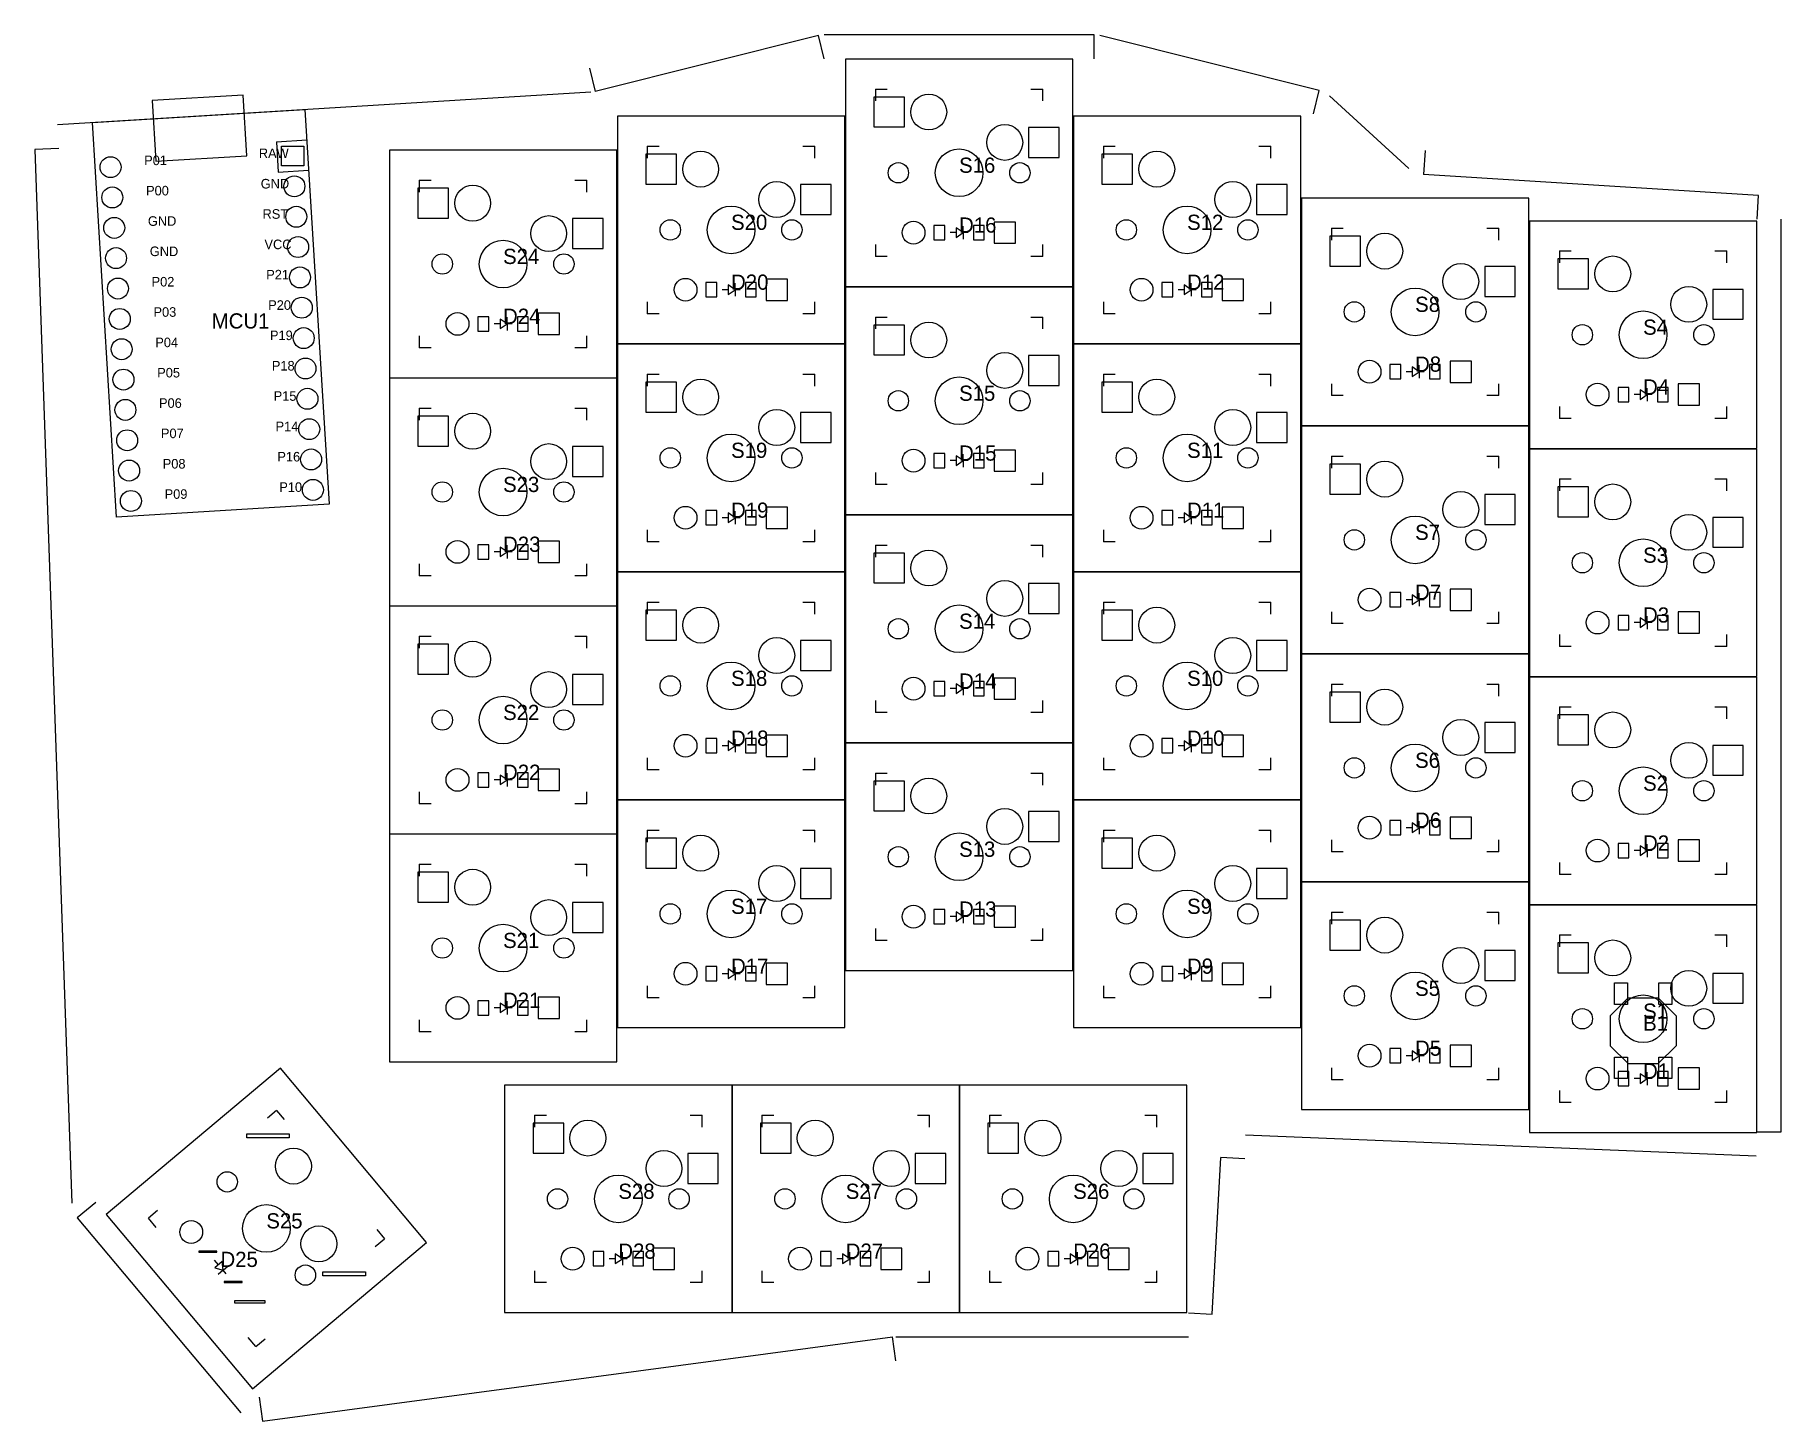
# Model space of a CAD drawing. Header units: millimetres. Extents: x -134 to 12, y -34 to 82.
import ezdxf

# ---------------------------------------------------------------- set-up
doc = ezdxf.new("R2010")
doc.units = ezdxf.units.MM
doc.layers.add('Edge.Cuts', color=7, linetype='Continuous', lineweight=0)
doc.layers.add('F.SilkS', color=7, linetype='Continuous', lineweight=0)

msp = doc.modelspace()

# ---------------------------------------------------------------- texts
at = {"layer": 'F.SilkS'}
for s, height, p in [('P01', 0.8, (-125.24, 71.32)), ('RAW', 0.8, (-115.66, 71.91)), ('S16', 1.27, (-57.15, 70.68)), ('GND', 0.8, (-115.5, 69.37)), ('P00', 0.8, (-125.08, 68.79)), ('RST', 0.8, (-115.35, 66.84)), ('S20', 1.27, (-76.2, 65.91)), ('S12', 1.27, (-38.1, 65.91)), ('GND', 0.8, (-124.93, 66.25)), ('D16', 1.27, (-57.15, 65.68)), ('GND', 0.8, (-124.77, 63.72)), ('VCC', 0.8, (-115.19, 64.3)), ('S24', 1.27, (-95.25, 63.06)), ('P02', 0.8, (-124.62, 61.18)), ('P21', 0.8, (-115.04, 61.77)), ('D20', 1.27, (-76.2, 60.91)), ('D12', 1.27, (-38.1, 60.91)), ('P20', 0.8, (-114.88, 59.23)), ('S8', 1.27, (-19.05, 59.06)), ('P03', 0.8, (-124.46, 58.65)), ('MCU1', 1.27, (-119.59, 57.67)), ('D24', 1.27, (-95.25, 58.06)), ('S4', 1.27, (0, 57.15)), ('P04', 0.8, (-124.31, 56.11)), ('P19', 0.8, (-114.73, 56.7)), ('P05', 0.8, (-124.15, 53.58)), ('P18', 0.8, (-114.57, 54.16)), ('D8', 1.27, (-19.05, 54.06)), ('S15', 1.27, (-57.15, 51.63)), ('D4', 1.27, (0, 52.15)), ('P06', 0.8, (-124, 51.04)), ('P15', 0.8, (-114.42, 51.63)), ('P14', 0.8, (-114.26, 49.09)), ('P07', 0.8, (-123.84, 48.51)), ('S19', 1.27, (-76.2, 46.86)), ('S11', 1.27, (-38.1, 46.86)), ('P08', 0.8, (-123.69, 45.97)), ('P16', 0.8, (-114.11, 46.56)), ('D15', 1.27, (-57.15, 46.63)), ('S23', 1.27, (-95.25, 44.01)), ('P09', 0.8, (-123.53, 43.44)), ('P10', 0.8, (-113.95, 44.02)), ('D19', 1.27, (-76.2, 41.86)), ('D11', 1.27, (-38.1, 41.86)), ('S7', 1.27, (-19.05, 40.01)), ('D23', 1.27, (-95.25, 39.01)), ('S3', 1.27, (0, 38.1)), ('D7', 1.27, (-19.05, 35.01)), ('S14', 1.27, (-57.15, 32.58)), ('D3', 1.27, (0, 33.1)), ('S18', 1.27, (-76.2, 27.81)), ('D14', 1.27, (-57.15, 27.58)), ('S10', 1.27, (-38.1, 27.81)), ('S22', 1.27, (-95.25, 24.96)), ('D18', 1.27, (-76.2, 22.81)), ('D10', 1.27, (-38.1, 22.81)), ('S6', 1.27, (-19.05, 20.96)), ('D22', 1.27, (-95.25, 19.96)), ('S2', 1.27, (0, 19.05)), ('D6', 1.27, (-19.05, 15.96)), ('S13', 1.27, (-57.15, 13.53)), ('D2', 1.27, (0, 14.05)), ('S17', 1.27, (-76.2, 8.76)), ('D13', 1.27, (-57.15, 8.53)), ('S9', 1.27, (-38.1, 8.76)), ('S21', 1.27, (-95.25, 5.91)), ('D17', 1.27, (-76.2, 3.76)), ('D9', 1.27, (-38.1, 3.76)), ('S5', 1.27, (-19.05, 1.91)), ('D21', 1.27, (-95.25, 0.91)), ('S1', 1.27, (0, 0)), ('B1', 1.27, (0, -1)), ('D5', 1.27, (-19.05, -3.09)), ('D1', 1.27, (0, -5)), ('S28', 1.27, (-85.62, -15.05)), ('S27', 1.27, (-66.62, -15.05)), ('S26', 1.27, (-47.62, -15.05)), ('S25', 1.27, (-115.03, -17.52)), ('D28', 1.27, (-85.62, -20.05)), ('D27', 1.27, (-66.62, -20.05)), ('D26', 1.27, (-47.62, -20.05)), ('D25', 1.27, (-118.86, -20.74))]:
    msp.add_text(s, height=height, dxfattribs=at).set_placement(p)

# ---------------------------------------------------------------- linework, layer by layer
at = {"layer": 'Edge.Cuts'}
for p, q in [((-68.91, 82.14), (-87.55, 77.48)), ((-68.43, 80.2), (-68.91, 82.14)), ((-45.87, 82.2), (-68.43, 82.2)), ((-45.87, 80.2), (-45.87, 82.2)), ((-27.06, 77.56), (-45.39, 82.14)), ((-88.03, 79.42), (-87.55, 77.48)), ((-87.91, 77.43), (-132.49, 74.7)), ((-27.55, 75.62), (-27.06, 77.56)), ((-19.57, 71.05), (-26.2, 77.1)), ((-132.37, 72.7), (-134.37, 72.63)), ((-134.37, 72.63), (-131.29, -15.41)), ((-18.22, 72.53), (-18.35, 70.54)), ((9.65, 68.79), (-18.35, 70.54)), ((9.53, 66.8), (9.65, 68.79)), ((11.53, -9.44), (11.53, 66.8)), ((-33.21, -9.7), (9.44, -11.44)), ((9.53, -9.44), (11.53, -9.44)), ((-36, -24.68), (-35.29, -11.59)), ((-33.29, -11.7), (-35.29, -11.59)), ((-129.29, -15.35), (-130.83, -16.63)), ((-130.83, -16.63), (-117.16, -32.92)), ((-37.99, -24.57), (-36, -24.68)), ((-115.36, -33.62), (-62.71, -26.59)), ((-62.44, -28.57), (-62.71, -26.59)), ((-62.44, -26.57), (-37.99, -26.57)), ((-115.63, -31.63), (-115.36, -33.62))]:
    msp.add_line(p, q, dxfattribs=at)
at = {"layer": 'F.SilkS'}
for p, q in [((-47.65, 80.18), (-66.65, 80.18)), ((-66.65, 80.18), (-66.65, 61.18)), ((-47.65, 61.18), (-47.65, 80.18)), ((-64.15, 77.68), (-63.15, 77.68)), ((-64.15, 77.68), (-64.15, 76.68)), ((-51.15, 77.68), (-50.15, 77.68)), ((-50.15, 76.68), (-50.15, 77.68)), ((-129.55, 74.88), (-111.81, 75.96)), ((-116.97, 77.17), (-124.58, 76.71)), ((-124.58, 76.71), (-124.27, 71.64)), ((-116.66, 72.1), (-116.97, 77.17)), ((-111.81, 75.96), (-109.79, 43)), ((-127.54, 41.92), (-129.55, 74.88)), ((-66.7, 75.41), (-85.7, 75.41)), ((-85.7, 75.41), (-85.7, 56.41)), ((-66.7, 56.41), (-66.7, 75.41)), ((-28.6, 75.41), (-47.6, 75.41)), ((-47.6, 75.41), (-47.6, 56.41)), ((-28.6, 56.41), (-28.6, 75.41)), ((-114.19, 73.27), (-111.65, 73.43)), ((-114.19, 73.27), (-114.03, 70.74)), ((-124.27, 71.64), (-116.66, 72.1)), ((-85.75, 72.56), (-104.75, 72.56)), ((-104.75, 72.56), (-104.75, 53.56)), ((-85.75, 53.56), (-85.75, 72.56)), ((-83.2, 72.91), (-82.2, 72.91)), ((-83.2, 72.91), (-83.2, 71.91)), ((-70.2, 72.91), (-69.2, 72.91)), ((-69.2, 71.91), (-69.2, 72.91)), ((-45.1, 72.91), (-44.1, 72.91)), ((-45.1, 72.91), (-45.1, 71.91)), ((-32.1, 72.91), (-31.1, 72.91)), ((-31.1, 71.91), (-31.1, 72.91)), ((-114.03, 70.74), (-111.5, 70.89)), ((-102.25, 70.06), (-101.25, 70.06)), ((-102.25, 70.06), (-102.25, 69.06)), ((-89.25, 70.06), (-88.25, 70.06)), ((-88.25, 69.06), (-88.25, 70.06)), ((-9.55, 68.56), (-28.55, 68.56)), ((-28.55, 68.56), (-28.55, 49.56)), ((-9.55, 49.56), (-9.55, 68.56)), ((-57.4, 65.68), (-57.9, 65.68)), ((-57.4, 65.68), (-57.9, 65.68)), ((-57.4, 66.08), (-57.4, 65.28)), ((-56.8, 65.68), (-57.4, 66.08)), ((-57.4, 66.08), (-57.4, 65.28)), ((-56.8, 65.68), (-57.4, 66.08)), ((-57.4, 65.28), (-56.8, 65.68)), ((-57.4, 65.28), (-56.8, 65.68)), ((-56.8, 65.68), (-56.8, 66.23)), ((-56.8, 65.68), (-56.8, 66.23)), ((-56.8, 65.68), (-56.8, 65.13)), ((-56.4, 65.68), (-56.8, 65.68)), ((-56.8, 65.68), (-56.8, 65.13)), ((-56.4, 65.68), (-56.8, 65.68)), ((-26.05, 66.06), (-25.05, 66.06)), ((-26.05, 66.06), (-26.05, 65.06)), ((-13.05, 66.06), (-12.05, 66.06)), ((-12.05, 65.06), (-12.05, 66.06)), ((9.5, 66.65), (-9.5, 66.65)), ((-9.5, 66.65), (-9.5, 47.65)), ((9.5, 47.65), (9.5, 66.65)), ((-64.15, 64.68), (-64.15, 63.68)), ((-50.15, 63.68), (-50.15, 64.68)), ((-63.15, 63.68), (-64.15, 63.68)), ((-50.15, 63.68), (-51.15, 63.68)), ((-7, 64.15), (-6, 64.15)), ((-7, 64.15), (-7, 63.15)), ((6, 64.15), (7, 64.15)), ((7, 63.15), (7, 64.15)), ((-76.45, 61.31), (-76.45, 60.51)), ((-75.85, 60.91), (-76.45, 61.31)), ((-76.45, 61.31), (-76.45, 60.51)), ((-75.85, 60.91), (-76.45, 61.31)), ((-75.85, 60.91), (-75.85, 61.46)), ((-75.85, 60.91), (-75.85, 61.46)), ((-38.35, 61.31), (-38.35, 60.51)), ((-37.75, 60.91), (-38.35, 61.31)), ((-38.35, 61.31), (-38.35, 60.51)), ((-37.75, 60.91), (-38.35, 61.31)), ((-37.75, 60.91), (-37.75, 61.46)), ((-37.75, 60.91), (-37.75, 61.46)), ((-83.2, 59.91), (-83.2, 58.91)), ((-76.45, 60.91), (-76.95, 60.91)), ((-76.45, 60.91), (-76.95, 60.91)), ((-76.45, 60.51), (-75.85, 60.91)), ((-76.45, 60.51), (-75.85, 60.91)), ((-75.85, 60.91), (-75.85, 60.36)), ((-75.45, 60.91), (-75.85, 60.91)), ((-75.85, 60.91), (-75.85, 60.36)), ((-75.45, 60.91), (-75.85, 60.91)), ((-69.2, 58.91), (-69.2, 59.91)), ((-66.65, 61.18), (-47.65, 61.18)), ((-47.65, 61.13), (-66.65, 61.13)), ((-66.65, 61.13), (-66.65, 42.13)), ((-47.65, 42.13), (-47.65, 61.13)), ((-45.1, 59.91), (-45.1, 58.91)), ((-38.35, 60.91), (-38.85, 60.91)), ((-38.35, 60.91), (-38.85, 60.91)), ((-38.35, 60.51), (-37.75, 60.91)), ((-38.35, 60.51), (-37.75, 60.91)), ((-37.75, 60.91), (-37.75, 60.36)), ((-37.35, 60.91), (-37.75, 60.91)), ((-37.75, 60.91), (-37.75, 60.36)), ((-37.35, 60.91), (-37.75, 60.91)), ((-31.1, 58.91), (-31.1, 59.91)), ((-95.5, 58.46), (-95.5, 57.66)), ((-94.9, 58.06), (-95.5, 58.46)), ((-95.5, 58.46), (-95.5, 57.66)), ((-94.9, 58.06), (-95.5, 58.46)), ((-94.9, 58.06), (-94.9, 58.61)), ((-94.9, 58.06), (-94.9, 58.61)), ((-82.2, 58.91), (-83.2, 58.91)), ((-69.2, 58.91), (-70.2, 58.91)), ((-64.15, 58.63), (-63.15, 58.63)), ((-64.15, 58.63), (-64.15, 57.63)), ((-51.15, 58.63), (-50.15, 58.63)), ((-50.15, 57.63), (-50.15, 58.63)), ((-44.1, 58.91), (-45.1, 58.91)), ((-31.1, 58.91), (-32.1, 58.91)), ((-102.25, 57.06), (-102.25, 56.06)), ((-95.5, 58.06), (-96, 58.06)), ((-95.5, 58.06), (-96, 58.06)), ((-95.5, 57.66), (-94.9, 58.06)), ((-95.5, 57.66), (-94.9, 58.06)), ((-94.9, 58.06), (-94.9, 57.51)), ((-94.5, 58.06), (-94.9, 58.06)), ((-94.9, 58.06), (-94.9, 57.51)), ((-94.5, 58.06), (-94.9, 58.06)), ((-88.25, 56.06), (-88.25, 57.06)), ((-101.25, 56.06), (-102.25, 56.06)), ((-88.25, 56.06), (-89.25, 56.06)), ((-85.7, 56.41), (-66.7, 56.41)), ((-66.7, 56.36), (-85.7, 56.36)), ((-85.7, 56.36), (-85.7, 37.36)), ((-66.7, 37.36), (-66.7, 56.36)), ((-47.6, 56.41), (-28.6, 56.41)), ((-28.6, 56.36), (-47.6, 56.36)), ((-47.6, 56.36), (-47.6, 37.36)), ((-28.6, 37.36), (-28.6, 56.36)), ((-19.3, 54.06), (-19.8, 54.06)), ((-19.3, 54.06), (-19.8, 54.06)), ((-19.3, 54.46), (-19.3, 53.66)), ((-18.7, 54.06), (-19.3, 54.46)), ((-19.3, 54.46), (-19.3, 53.66)), ((-18.7, 54.06), (-19.3, 54.46)), ((-19.3, 53.66), (-18.7, 54.06)), ((-19.3, 53.66), (-18.7, 54.06)), ((-18.7, 54.06), (-18.7, 54.61)), ((-18.7, 54.06), (-18.7, 54.61)), ((-18.7, 54.06), (-18.7, 53.51)), ((-18.3, 54.06), (-18.7, 54.06)), ((-18.7, 54.06), (-18.7, 53.51)), ((-18.3, 54.06), (-18.7, 54.06)), ((-104.75, 53.56), (-85.75, 53.56)), ((-85.75, 53.51), (-104.75, 53.51)), ((-104.75, 53.51), (-104.75, 34.51)), ((-85.75, 34.51), (-85.75, 53.51)), ((-83.2, 53.86), (-82.2, 53.86)), ((-83.2, 53.86), (-83.2, 52.86)), ((-70.2, 53.86), (-69.2, 53.86)), ((-69.2, 52.86), (-69.2, 53.86)), ((-45.1, 53.86), (-44.1, 53.86)), ((-45.1, 53.86), (-45.1, 52.86)), ((-32.1, 53.86), (-31.1, 53.86)), ((-31.1, 52.86), (-31.1, 53.86)), ((-26.05, 53.06), (-26.05, 52.06)), ((-12.05, 52.06), (-12.05, 53.06)), ((-0.25, 52.55), (-0.25, 51.75)), ((0.35, 52.15), (-0.25, 52.55)), ((-0.25, 52.55), (-0.25, 51.75)), ((0.35, 52.15), (-0.25, 52.55)), ((0.35, 52.15), (0.35, 52.7)), ((0.35, 52.15), (0.35, 52.7)), ((-25.05, 52.06), (-26.05, 52.06)), ((-12.05, 52.06), (-13.05, 52.06)), ((-7, 51.15), (-7, 50.15)), ((-0.25, 52.15), (-0.75, 52.15)), ((-0.25, 52.15), (-0.75, 52.15)), ((-0.25, 51.75), (0.35, 52.15)), ((-0.25, 51.75), (0.35, 52.15)), ((0.35, 52.15), (0.35, 51.6)), ((0.75, 52.15), (0.35, 52.15)), ((0.35, 52.15), (0.35, 51.6)), ((0.75, 52.15), (0.35, 52.15)), ((7, 50.15), (7, 51.15)), ((-102.25, 51.01), (-101.25, 51.01)), ((-102.25, 51.01), (-102.25, 50.01)), ((-89.25, 51.01), (-88.25, 51.01)), ((-88.25, 50.01), (-88.25, 51.01)), ((-6, 50.15), (-7, 50.15)), ((7, 50.15), (6, 50.15)), ((-28.55, 49.56), (-9.55, 49.56)), ((-9.55, 49.51), (-28.55, 49.51)), ((-28.55, 49.51), (-28.55, 30.51)), ((-9.55, 30.51), (-9.55, 49.51)), ((-57.4, 47.03), (-57.4, 46.23)), ((-56.8, 46.63), (-57.4, 47.03)), ((-57.4, 47.03), (-57.4, 46.23)), ((-56.8, 46.63), (-57.4, 47.03)), ((-56.8, 46.63), (-56.8, 47.18)), ((-56.8, 46.63), (-56.8, 47.18)), ((-26.05, 47.01), (-25.05, 47.01)), ((-26.05, 47.01), (-26.05, 46.01)), ((-13.05, 47.01), (-12.05, 47.01)), ((-12.05, 46.01), (-12.05, 47.01)), ((-9.5, 47.65), (9.5, 47.65)), ((9.5, 47.6), (-9.5, 47.6)), ((-9.5, 47.6), (-9.5, 28.6)), ((9.5, 28.6), (9.5, 47.6)), ((-64.15, 45.63), (-64.15, 44.63)), ((-57.4, 46.63), (-57.9, 46.63)), ((-57.4, 46.63), (-57.9, 46.63)), ((-57.4, 46.23), (-56.8, 46.63)), ((-57.4, 46.23), (-56.8, 46.63)), ((-56.8, 46.63), (-56.8, 46.08)), ((-56.4, 46.63), (-56.8, 46.63)), ((-56.8, 46.63), (-56.8, 46.08)), ((-56.4, 46.63), (-56.8, 46.63)), ((-50.15, 44.63), (-50.15, 45.63)), ((-63.15, 44.63), (-64.15, 44.63)), ((-50.15, 44.63), (-51.15, 44.63)), ((-7, 45.1), (-6, 45.1)), ((-7, 45.1), (-7, 44.1)), ((6, 45.1), (7, 45.1)), ((7, 44.1), (7, 45.1)), ((-109.79, 43), (-127.54, 41.92)), ((-75.85, 41.86), (-75.85, 42.41)), ((-75.85, 41.86), (-75.85, 42.41)), ((-37.75, 41.86), (-37.75, 42.41)), ((-37.75, 41.86), (-37.75, 42.41)), ((-83.2, 40.86), (-83.2, 39.86)), ((-76.45, 41.86), (-76.95, 41.86)), ((-76.45, 41.86), (-76.95, 41.86)), ((-76.45, 42.26), (-76.45, 41.46)), ((-75.85, 41.86), (-76.45, 42.26)), ((-76.45, 42.26), (-76.45, 41.46)), ((-75.85, 41.86), (-76.45, 42.26)), ((-76.45, 41.46), (-75.85, 41.86)), ((-76.45, 41.46), (-75.85, 41.86)), ((-75.85, 41.86), (-75.85, 41.31)), ((-75.45, 41.86), (-75.85, 41.86)), ((-75.85, 41.86), (-75.85, 41.31)), ((-75.45, 41.86), (-75.85, 41.86)), ((-69.2, 39.86), (-69.2, 40.86)), ((-66.65, 42.13), (-47.65, 42.13)), ((-47.65, 42.08), (-66.65, 42.08)), ((-66.65, 42.08), (-66.65, 23.08)), ((-47.65, 23.08), (-47.65, 42.08)), ((-45.1, 40.86), (-45.1, 39.86)), ((-38.35, 41.86), (-38.85, 41.86)), ((-38.35, 41.86), (-38.85, 41.86)), ((-38.35, 42.26), (-38.35, 41.46)), ((-37.75, 41.86), (-38.35, 42.26)), ((-38.35, 42.26), (-38.35, 41.46)), ((-37.75, 41.86), (-38.35, 42.26)), ((-38.35, 41.46), (-37.75, 41.86)), ((-38.35, 41.46), (-37.75, 41.86)), ((-37.75, 41.86), (-37.75, 41.31)), ((-37.35, 41.86), (-37.75, 41.86)), ((-37.75, 41.86), (-37.75, 41.31)), ((-37.35, 41.86), (-37.75, 41.86)), ((-31.1, 39.86), (-31.1, 40.86)), ((-95.5, 39.41), (-95.5, 38.61)), ((-94.9, 39.01), (-95.5, 39.41)), ((-95.5, 39.41), (-95.5, 38.61)), ((-94.9, 39.01), (-95.5, 39.41)), ((-94.9, 39.01), (-94.9, 39.56)), ((-94.9, 39.01), (-94.9, 39.56)), ((-82.2, 39.86), (-83.2, 39.86)), ((-69.2, 39.86), (-70.2, 39.86)), ((-64.15, 39.58), (-63.15, 39.58)), ((-64.15, 39.58), (-64.15, 38.58)), ((-51.15, 39.58), (-50.15, 39.58)), ((-50.15, 38.58), (-50.15, 39.58)), ((-44.1, 39.86), (-45.1, 39.86)), ((-31.1, 39.86), (-32.1, 39.86)), ((-102.25, 38.01), (-102.25, 37.01)), ((-95.5, 39.01), (-96, 39.01)), ((-95.5, 39.01), (-96, 39.01)), ((-95.5, 38.61), (-94.9, 39.01)), ((-95.5, 38.61), (-94.9, 39.01)), ((-94.9, 39.01), (-94.9, 38.46)), ((-94.5, 39.01), (-94.9, 39.01)), ((-94.9, 39.01), (-94.9, 38.46)), ((-94.5, 39.01), (-94.9, 39.01)), ((-88.25, 37.01), (-88.25, 38.01)), ((-101.25, 37.01), (-102.25, 37.01)), ((-88.25, 37.01), (-89.25, 37.01)), ((-85.7, 37.36), (-66.7, 37.36)), ((-66.7, 37.31), (-85.7, 37.31)), ((-85.7, 37.31), (-85.7, 18.31)), ((-66.7, 18.31), (-66.7, 37.31)), ((-47.6, 37.36), (-28.6, 37.36)), ((-28.6, 37.31), (-47.6, 37.31)), ((-47.6, 37.31), (-47.6, 18.31)), ((-28.6, 18.31), (-28.6, 37.31)), ((-19.3, 35.41), (-19.3, 34.61)), ((-18.7, 35.01), (-19.3, 35.41)), ((-19.3, 35.41), (-19.3, 34.61)), ((-18.7, 35.01), (-19.3, 35.41)), ((-18.7, 35.01), (-18.7, 35.55)), ((-18.7, 35.01), (-18.7, 35.55)), ((-104.75, 34.51), (-85.75, 34.51)), ((-85.75, 34.46), (-104.75, 34.46)), ((-104.75, 34.46), (-104.75, 15.46)), ((-85.75, 15.46), (-85.75, 34.46)), ((-83.2, 34.81), (-82.2, 34.81)), ((-83.2, 34.81), (-83.2, 33.81)), ((-70.2, 34.81), (-69.2, 34.81)), ((-69.2, 33.81), (-69.2, 34.81)), ((-45.1, 34.81), (-44.1, 34.81)), ((-45.1, 34.81), (-45.1, 33.81)), ((-32.1, 34.81), (-31.1, 34.81)), ((-31.1, 33.81), (-31.1, 34.81)), ((-26.05, 34.01), (-26.05, 33.01)), ((-19.3, 35.01), (-19.8, 35.01)), ((-19.3, 35.01), (-19.8, 35.01)), ((-19.3, 34.61), (-18.7, 35.01)), ((-19.3, 34.61), (-18.7, 35.01)), ((-18.7, 35.01), (-18.7, 34.46)), ((-18.3, 35.01), (-18.7, 35.01)), ((-18.7, 35.01), (-18.7, 34.46)), ((-18.3, 35.01), (-18.7, 35.01)), ((-12.05, 33.01), (-12.05, 34.01)), ((0.35, 33.1), (0.35, 33.65)), ((0.35, 33.1), (0.35, 33.65)), ((-25.05, 33.01), (-26.05, 33.01)), ((-12.05, 33.01), (-13.05, 33.01)), ((-7, 32.1), (-7, 31.1)), ((-0.25, 33.1), (-0.75, 33.1)), ((-0.25, 33.1), (-0.75, 33.1)), ((-0.25, 33.5), (-0.25, 32.7)), ((0.35, 33.1), (-0.25, 33.5)), ((-0.25, 33.5), (-0.25, 32.7)), ((0.35, 33.1), (-0.25, 33.5)), ((-0.25, 32.7), (0.35, 33.1)), ((-0.25, 32.7), (0.35, 33.1)), ((0.35, 33.1), (0.35, 32.55)), ((0.75, 33.1), (0.35, 33.1)), ((0.35, 33.1), (0.35, 32.55)), ((0.75, 33.1), (0.35, 33.1)), ((7, 31.1), (7, 32.1)), ((-102.25, 31.96), (-101.25, 31.96)), ((-102.25, 31.96), (-102.25, 30.96)), ((-89.25, 31.96), (-88.25, 31.96)), ((-88.25, 30.96), (-88.25, 31.96)), ((-6, 31.1), (-7, 31.1)), ((7, 31.1), (6, 31.1)), ((-28.55, 30.51), (-9.55, 30.51)), ((-9.55, 30.46), (-28.55, 30.46)), ((-28.55, 30.46), (-28.55, 11.46)), ((-9.55, 11.46), (-9.55, 30.46)), ((-57.4, 27.98), (-57.4, 27.18)), ((-56.8, 27.58), (-57.4, 27.98)), ((-57.4, 27.98), (-57.4, 27.18)), ((-56.8, 27.58), (-57.4, 27.98)), ((-56.8, 27.58), (-56.8, 28.13)), ((-56.8, 27.58), (-56.8, 28.13)), ((-26.05, 27.96), (-25.05, 27.96)), ((-26.05, 27.96), (-26.05, 26.96)), ((-13.05, 27.96), (-12.05, 27.96)), ((-12.05, 26.96), (-12.05, 27.96)), ((-9.5, 28.6), (9.5, 28.6)), ((9.5, 28.55), (-9.5, 28.55)), ((-9.5, 28.55), (-9.5, 9.55)), ((9.5, 9.55), (9.5, 28.55)), ((-64.15, 26.58), (-64.15, 25.58)), ((-57.4, 27.58), (-57.9, 27.58)), ((-57.4, 27.58), (-57.9, 27.58)), ((-57.4, 27.18), (-56.8, 27.58)), ((-57.4, 27.18), (-56.8, 27.58)), ((-56.8, 27.58), (-56.8, 27.03)), ((-56.4, 27.58), (-56.8, 27.58)), ((-56.8, 27.58), (-56.8, 27.03)), ((-56.4, 27.58), (-56.8, 27.58)), ((-50.15, 25.58), (-50.15, 26.58)), ((-63.15, 25.58), (-64.15, 25.58)), ((-50.15, 25.58), (-51.15, 25.58)), ((-7, 26.05), (-6, 26.05)), ((-7, 26.05), (-7, 25.05)), ((6, 26.05), (7, 26.05)), ((7, 25.05), (7, 26.05)), ((-75.85, 22.81), (-75.85, 23.36)), ((-75.85, 22.81), (-75.85, 23.36)), ((-37.75, 22.81), (-37.75, 23.36)), ((-37.75, 22.81), (-37.75, 23.36)), ((-76.45, 22.81), (-76.95, 22.81)), ((-76.45, 22.81), (-76.95, 22.81)), ((-76.45, 23.21), (-76.45, 22.41)), ((-75.85, 22.81), (-76.45, 23.21)), ((-76.45, 23.21), (-76.45, 22.41)), ((-75.85, 22.81), (-76.45, 23.21)), ((-76.45, 22.41), (-75.85, 22.81)), ((-76.45, 22.41), (-75.85, 22.81)), ((-75.85, 22.81), (-75.85, 22.26)), ((-75.45, 22.81), (-75.85, 22.81)), ((-75.85, 22.81), (-75.85, 22.26)), ((-75.45, 22.81), (-75.85, 22.81)), ((-66.65, 23.08), (-47.65, 23.08)), ((-47.65, 23.03), (-66.65, 23.03)), ((-66.65, 23.03), (-66.65, 4.03)), ((-47.65, 4.03), (-47.65, 23.03)), ((-38.35, 22.81), (-38.85, 22.81)), ((-38.35, 22.81), (-38.85, 22.81)), ((-38.35, 23.21), (-38.35, 22.41)), ((-37.75, 22.81), (-38.35, 23.21)), ((-38.35, 23.21), (-38.35, 22.41)), ((-37.75, 22.81), (-38.35, 23.21)), ((-38.35, 22.41), (-37.75, 22.81)), ((-38.35, 22.41), (-37.75, 22.81)), ((-37.75, 22.81), (-37.75, 22.26)), ((-37.35, 22.81), (-37.75, 22.81)), ((-37.75, 22.81), (-37.75, 22.26)), ((-37.35, 22.81), (-37.75, 22.81)), ((-94.9, 19.96), (-94.9, 20.51)), ((-94.9, 19.96), (-94.9, 20.51)), ((-83.2, 21.81), (-83.2, 20.81)), ((-82.2, 20.81), (-83.2, 20.81)), ((-69.2, 20.81), (-70.2, 20.81)), ((-69.2, 20.81), (-69.2, 21.81)), ((-64.15, 20.53), (-63.15, 20.53)), ((-64.15, 20.53), (-64.15, 19.53)), ((-51.15, 20.53), (-50.15, 20.53)), ((-50.15, 19.53), (-50.15, 20.53)), ((-45.1, 21.81), (-45.1, 20.81)), ((-44.1, 20.81), (-45.1, 20.81)), ((-31.1, 20.81), (-32.1, 20.81)), ((-31.1, 20.81), (-31.1, 21.81)), ((-95.5, 19.96), (-96, 19.96)), ((-95.5, 19.96), (-96, 19.96)), ((-95.5, 20.36), (-95.5, 19.56)), ((-94.9, 19.96), (-95.5, 20.36)), ((-95.5, 20.36), (-95.5, 19.56)), ((-94.9, 19.96), (-95.5, 20.36)), ((-95.5, 19.56), (-94.9, 19.96)), ((-95.5, 19.56), (-94.9, 19.96)), ((-94.9, 19.96), (-94.9, 19.41)), ((-94.5, 19.96), (-94.9, 19.96)), ((-94.9, 19.96), (-94.9, 19.41)), ((-94.5, 19.96), (-94.9, 19.96)), ((-102.25, 18.96), (-102.25, 17.96)), ((-101.25, 17.96), (-102.25, 17.96)), ((-88.25, 17.96), (-89.25, 17.96)), ((-88.25, 17.96), (-88.25, 18.96)), ((-85.7, 18.31), (-66.7, 18.31)), ((-66.7, 18.26), (-85.7, 18.26)), ((-85.7, 18.26), (-85.7, -0.74)), ((-66.7, -0.74), (-66.7, 18.26)), ((-47.6, 18.31), (-28.6, 18.31)), ((-28.6, 18.26), (-47.6, 18.26)), ((-47.6, 18.26), (-47.6, -0.74)), ((-28.6, -0.74), (-28.6, 18.26)), ((-19.3, 16.36), (-19.3, 15.56)), ((-18.7, 15.96), (-19.3, 16.36)), ((-19.3, 16.36), (-19.3, 15.56)), ((-18.7, 15.96), (-19.3, 16.36)), ((-18.7, 15.96), (-18.7, 16.51)), ((-18.7, 15.96), (-18.7, 16.51)), ((-104.75, 15.46), (-85.75, 15.46)), ((-85.75, 15.41), (-104.75, 15.41)), ((-104.75, 15.41), (-104.75, -3.59)), ((-85.75, -3.59), (-85.75, 15.41)), ((-83.2, 15.76), (-82.2, 15.76)), ((-83.2, 15.76), (-83.2, 14.76)), ((-70.2, 15.76), (-69.2, 15.76)), ((-69.2, 14.76), (-69.2, 15.76)), ((-45.1, 15.76), (-44.1, 15.76)), ((-45.1, 15.76), (-45.1, 14.76)), ((-32.1, 15.76), (-31.1, 15.76)), ((-31.1, 14.76), (-31.1, 15.76)), ((-26.05, 14.96), (-26.05, 13.96)), ((-19.3, 15.96), (-19.8, 15.96)), ((-19.3, 15.96), (-19.8, 15.96)), ((-19.3, 15.56), (-18.7, 15.96)), ((-19.3, 15.56), (-18.7, 15.96)), ((-18.7, 15.96), (-18.7, 15.41)), ((-18.3, 15.96), (-18.7, 15.96)), ((-18.7, 15.96), (-18.7, 15.41)), ((-18.3, 15.96), (-18.7, 15.96)), ((-12.05, 13.96), (-12.05, 14.96)), ((0.35, 14.05), (0.35, 14.6)), ((0.35, 14.05), (0.35, 14.6)), ((-25.05, 13.96), (-26.05, 13.96)), ((-12.05, 13.96), (-13.05, 13.96)), ((-0.25, 14.05), (-0.75, 14.05)), ((-0.25, 14.05), (-0.75, 14.05)), ((-0.25, 14.45), (-0.25, 13.65)), ((0.35, 14.05), (-0.25, 14.45)), ((-0.25, 14.45), (-0.25, 13.65)), ((0.35, 14.05), (-0.25, 14.45)), ((-0.25, 13.65), (0.35, 14.05)), ((-0.25, 13.65), (0.35, 14.05)), ((0.35, 14.05), (0.35, 13.5)), ((0.75, 14.05), (0.35, 14.05)), ((0.35, 14.05), (0.35, 13.5)), ((0.75, 14.05), (0.35, 14.05)), ((-102.25, 12.91), (-101.25, 12.91)), ((-102.25, 12.91), (-102.25, 11.91)), ((-89.25, 12.91), (-88.25, 12.91)), ((-88.25, 11.91), (-88.25, 12.91)), ((-7, 13.05), (-7, 12.05)), ((-6, 12.05), (-7, 12.05)), ((7, 12.05), (6, 12.05)), ((7, 12.05), (7, 13.05)), ((-28.55, 11.46), (-9.55, 11.46)), ((-9.55, 11.4), (-28.55, 11.4)), ((-28.55, 11.4), (-28.55, -7.59)), ((-9.55, -7.59), (-9.55, 11.4)), ((-57.4, 8.93), (-57.4, 8.13)), ((-56.8, 8.53), (-57.4, 8.93)), ((-57.4, 8.93), (-57.4, 8.13)), ((-56.8, 8.53), (-57.4, 8.93)), ((-56.8, 8.53), (-56.8, 9.08)), ((-56.8, 8.53), (-56.8, 9.08)), ((-26.05, 8.9), (-25.05, 8.9)), ((-26.05, 8.9), (-26.05, 7.91)), ((-13.05, 8.9), (-12.05, 8.9)), ((-12.05, 7.91), (-12.05, 8.9)), ((-9.5, 9.55), (9.5, 9.55)), ((9.5, 9.5), (-9.5, 9.5)), ((-9.5, 9.5), (-9.5, -9.5)), ((9.5, -9.5), (9.5, 9.5)), ((-64.15, 7.53), (-64.15, 6.53)), ((-57.4, 8.53), (-57.9, 8.53)), ((-57.4, 8.53), (-57.9, 8.53)), ((-57.4, 8.13), (-56.8, 8.53)), ((-57.4, 8.13), (-56.8, 8.53)), ((-56.8, 8.53), (-56.8, 7.98)), ((-56.4, 8.53), (-56.8, 8.53)), ((-56.8, 8.53), (-56.8, 7.98)), ((-56.4, 8.53), (-56.8, 8.53)), ((-50.15, 6.53), (-50.15, 7.53)), ((-63.15, 6.53), (-64.15, 6.53)), ((-50.15, 6.53), (-51.15, 6.53)), ((-7, 7), (-6, 7)), ((-7, 7), (-7, 6)), ((6, 7), (7, 7)), ((7, 6), (7, 7)), ((-76.45, 3.76), (-76.95, 3.76)), ((-76.45, 3.76), (-76.95, 3.76)), ((-76.45, 4.16), (-76.45, 3.36)), ((-75.85, 3.76), (-76.45, 4.16)), ((-76.45, 4.16), (-76.45, 3.36)), ((-75.85, 3.76), (-76.45, 4.16)), ((-76.45, 3.36), (-75.85, 3.76)), ((-76.45, 3.36), (-75.85, 3.76)), ((-75.85, 3.76), (-75.85, 4.31)), ((-75.85, 3.76), (-75.85, 4.31)), ((-75.85, 3.76), (-75.85, 3.21)), ((-75.45, 3.76), (-75.85, 3.76)), ((-75.85, 3.76), (-75.85, 3.21)), ((-75.45, 3.76), (-75.85, 3.76)), ((-66.65, 4.03), (-47.65, 4.03)), ((-38.35, 3.76), (-38.85, 3.76)), ((-38.35, 3.76), (-38.85, 3.76)), ((-38.35, 4.16), (-38.35, 3.36)), ((-37.75, 3.76), (-38.35, 4.16)), ((-38.35, 4.16), (-38.35, 3.36)), ((-37.75, 3.76), (-38.35, 4.16)), ((-38.35, 3.36), (-37.75, 3.76)), ((-38.35, 3.36), (-37.75, 3.76)), ((-37.75, 3.76), (-37.75, 4.31)), ((-37.75, 3.76), (-37.75, 4.31)), ((-37.75, 3.76), (-37.75, 3.21)), ((-37.35, 3.76), (-37.75, 3.76)), ((-37.75, 3.76), (-37.75, 3.21)), ((-37.35, 3.76), (-37.75, 3.76)), ((-83.2, 2.76), (-83.2, 1.76)), ((-82.2, 1.76), (-83.2, 1.76)), ((-69.2, 1.76), (-70.2, 1.76)), ((-69.2, 1.76), (-69.2, 2.76)), ((-45.1, 2.76), (-45.1, 1.76)), ((-44.1, 1.76), (-45.1, 1.76)), ((-31.1, 1.76), (-32.1, 1.76)), ((-31.1, 1.76), (-31.1, 2.76)), ((-1.25, 1.75), (-2.75, 0.25)), ((-1.25, 1.75), (1.25, 1.75)), ((1.25, 1.75), (2.75, 0.25)), ((-95.5, 0.91), (-96, 0.91)), ((-95.5, 0.91), (-96, 0.91)), ((-95.5, 1.31), (-95.5, 0.51)), ((-94.9, 0.91), (-95.5, 1.31)), ((-95.5, 1.31), (-95.5, 0.51)), ((-94.9, 0.91), (-95.5, 1.31)), ((-95.5, 0.51), (-94.9, 0.91)), ((-95.5, 0.51), (-94.9, 0.91)), ((-94.9, 0.91), (-94.9, 1.46)), ((-94.9, 0.91), (-94.9, 1.46)), ((-94.9, 0.91), (-94.9, 0.36)), ((-94.5, 0.91), (-94.9, 0.91)), ((-94.9, 0.91), (-94.9, 0.36)), ((-94.5, 0.91), (-94.9, 0.91)), ((-2.75, 0.25), (-2.75, -2.25)), ((2.75, 0.25), (2.75, -2.25)), ((-102.25, -0.09), (-102.25, -1.09)), ((-101.25, -1.09), (-102.25, -1.09)), ((-88.25, -1.09), (-89.25, -1.09)), ((-88.25, -1.09), (-88.25, -0.09)), ((-85.7, -0.74), (-66.7, -0.74)), ((-47.6, -0.74), (-28.6, -0.74)), ((-19.3, -2.69), (-19.3, -3.49)), ((-18.7, -3.09), (-19.3, -2.69)), ((-19.3, -2.69), (-19.3, -3.49)), ((-18.7, -3.09), (-19.3, -2.69)), ((-18.7, -3.09), (-18.7, -2.54)), ((-18.7, -3.09), (-18.7, -2.54)), ((-1.25, -3.75), (-2.75, -2.25)), ((1.25, -3.75), (2.75, -2.25)), ((-113.86, -4.14), (-128.42, -16.35)), ((-101.65, -18.69), (-113.86, -4.14)), ((-104.75, -3.59), (-85.75, -3.59)), ((-26.05, -4.09), (-26.05, -5.09)), ((-19.3, -3.09), (-19.8, -3.09)), ((-19.3, -3.09), (-19.8, -3.09)), ((-19.3, -3.49), (-18.7, -3.09)), ((-19.3, -3.49), (-18.7, -3.09)), ((-18.7, -3.09), (-18.7, -3.64)), ((-18.3, -3.09), (-18.7, -3.09)), ((-18.7, -3.09), (-18.7, -3.64)), ((-18.3, -3.09), (-18.7, -3.09)), ((-12.05, -5.09), (-12.05, -4.09)), ((-1.25, -3.75), (1.25, -3.75)), ((-76.12, -5.55), (-95.12, -5.55)), ((-95.12, -5.55), (-95.12, -24.55)), ((-57.12, -5.55), (-76.12, -5.55)), ((-76.12, -5.55), (-76.12, -24.55)), ((-76.12, -24.55), (-76.12, -5.55)), ((-38.12, -5.55), (-57.12, -5.55)), ((-57.12, -5.55), (-57.12, -24.55)), ((-57.12, -24.55), (-57.12, -5.55)), ((-38.12, -24.55), (-38.12, -5.55)), ((-25.05, -5.09), (-26.05, -5.09)), ((-12.05, -5.09), (-13.05, -5.09)), ((-0.25, -5), (-0.75, -5)), ((-0.25, -5), (-0.75, -5)), ((-0.25, -4.6), (-0.25, -5.4)), ((0.35, -5), (-0.25, -4.6)), ((-0.25, -4.6), (-0.25, -5.4)), ((0.35, -5), (-0.25, -4.6)), ((-0.25, -5.4), (0.35, -5)), ((-0.25, -5.4), (0.35, -5)), ((0.35, -5), (0.35, -4.45)), ((0.35, -5), (0.35, -4.45)), ((0.35, -5), (0.35, -5.55)), ((0.75, -5), (0.35, -5)), ((0.35, -5), (0.35, -5.55)), ((0.75, -5), (0.35, -5)), ((-7, -6), (-7, -7)), ((-6, -7), (-7, -7)), ((7, -7), (6, -7)), ((7, -7), (7, -6)), ((-114.17, -7.66), (-114.94, -8.3)), ((-114.17, -7.66), (-113.53, -8.43)), ((-92.62, -8.05), (-91.62, -8.05)), ((-92.62, -8.05), (-92.62, -9.05)), ((-79.62, -8.05), (-78.62, -8.05)), ((-78.62, -9.05), (-78.62, -8.05)), ((-73.62, -8.05), (-72.62, -8.05)), ((-73.62, -8.05), (-73.62, -9.05)), ((-60.62, -8.05), (-59.62, -8.05)), ((-59.62, -9.05), (-59.62, -8.05)), ((-54.62, -8.05), (-53.62, -8.05)), ((-54.62, -8.05), (-54.62, -9.05)), ((-41.62, -8.05), (-40.62, -8.05)), ((-40.62, -9.05), (-40.62, -8.05)), ((-28.55, -7.59), (-9.55, -7.59)), ((-9.5, -9.5), (9.5, -9.5)), ((-124.13, -16.02), (-124.89, -16.66)), ((-128.42, -16.35), (-116.2, -30.91)), ((-124.25, -17.43), (-124.89, -16.66)), ((-116.2, -30.91), (-101.65, -18.69)), ((-105.94, -19.03), (-105.17, -18.39)), ((-105.81, -17.62), (-105.17, -18.39)), ((-119.02, -20.55), (-119.35, -20.16)), ((-119.02, -20.55), (-119.35, -20.16)), ((-118.72, -20.29), (-119.33, -20.8)), ((-118.72, -20.29), (-119.33, -20.8)), ((-118.64, -21.01), (-118.72, -20.29)), ((-118.64, -21.01), (-118.72, -20.29)), ((-85.88, -20.05), (-86.38, -20.05)), ((-85.88, -20.05), (-86.38, -20.05)), ((-85.88, -19.65), (-85.88, -20.45)), ((-85.28, -20.05), (-85.88, -19.65)), ((-85.88, -19.65), (-85.88, -20.45)), ((-85.28, -20.05), (-85.88, -19.65)), ((-85.88, -20.45), (-85.28, -20.05)), ((-85.88, -20.45), (-85.28, -20.05)), ((-85.28, -20.05), (-85.28, -19.5)), ((-85.28, -20.05), (-85.28, -19.5)), ((-85.28, -20.05), (-85.28, -20.6)), ((-84.88, -20.05), (-85.28, -20.05)), ((-85.28, -20.05), (-85.28, -20.6)), ((-84.88, -20.05), (-85.28, -20.05)), ((-66.88, -20.05), (-67.38, -20.05)), ((-66.88, -20.05), (-67.38, -20.05)), ((-66.88, -19.65), (-66.88, -20.45)), ((-66.28, -20.05), (-66.88, -19.65)), ((-66.88, -19.65), (-66.88, -20.45)), ((-66.28, -20.05), (-66.88, -19.65)), ((-66.88, -20.45), (-66.28, -20.05)), ((-66.88, -20.45), (-66.28, -20.05)), ((-66.28, -20.05), (-66.28, -19.5)), ((-66.28, -20.05), (-66.28, -19.5)), ((-66.28, -20.05), (-66.28, -20.6)), ((-65.88, -20.05), (-66.28, -20.05)), ((-66.28, -20.05), (-66.28, -20.6)), ((-65.88, -20.05), (-66.28, -20.05)), ((-47.88, -20.05), (-48.38, -20.05)), ((-47.88, -20.05), (-48.38, -20.05)), ((-47.88, -19.65), (-47.88, -20.45)), ((-47.27, -20.05), (-47.88, -19.65)), ((-47.88, -19.65), (-47.88, -20.45)), ((-47.27, -20.05), (-47.88, -19.65)), ((-47.88, -20.45), (-47.27, -20.05)), ((-47.88, -20.45), (-47.27, -20.05)), ((-47.27, -20.05), (-47.27, -19.5)), ((-47.27, -20.05), (-47.27, -19.5)), ((-47.27, -20.05), (-47.27, -20.6)), ((-46.88, -20.05), (-47.27, -20.05)), ((-47.27, -20.05), (-47.27, -20.6)), ((-46.88, -20.05), (-47.27, -20.05)), ((-119.33, -20.8), (-118.64, -21.01)), ((-119.33, -20.8), (-118.64, -21.01)), ((-118.64, -21.01), (-119.06, -21.36)), ((-118.64, -21.01), (-119.06, -21.36)), ((-118.64, -21.01), (-118.22, -20.65)), ((-118.64, -21.01), (-118.22, -20.65)), ((-118.38, -21.31), (-118.64, -21.01)), ((-118.38, -21.31), (-118.64, -21.01)), ((-92.62, -21.05), (-92.62, -22.05)), ((-78.62, -22.05), (-78.62, -21.05)), ((-73.62, -21.05), (-73.62, -22.05)), ((-59.62, -22.05), (-59.62, -21.05)), ((-54.62, -21.05), (-54.62, -22.05)), ((-40.62, -22.05), (-40.62, -21.05)), ((-91.62, -22.05), (-92.62, -22.05)), ((-78.62, -22.05), (-79.62, -22.05)), ((-72.62, -22.05), (-73.62, -22.05)), ((-59.62, -22.05), (-60.62, -22.05)), ((-53.62, -22.05), (-54.62, -22.05)), ((-40.62, -22.05), (-41.62, -22.05)), ((-95.12, -24.55), (-76.12, -24.55)), ((-76.12, -24.55), (-57.12, -24.55)), ((-57.12, -24.55), (-38.12, -24.55)), ((-115.9, -27.39), (-116.54, -26.62)), ((-115.9, -27.39), (-115.13, -26.74))]:
    msp.add_line(p, q, dxfattribs=at)
at = {"layer": 'F.SilkS', "color": 1}
for points in [[(-61.72, 77.01), (-64.27, 77.01), (-64.27, 74.51), (-61.72, 74.51)], [(-48.79, 74.47), (-51.34, 74.47), (-51.34, 71.97), (-48.79, 71.97)], [(-113.77, 72.9), (-111.91, 72.9), (-111.91, 71.26), (-113.77, 71.26)], [(-80.77, 72.24), (-83.32, 72.24), (-83.32, 69.74), (-80.77, 69.74)], [(-42.67, 72.24), (-45.22, 72.24), (-45.22, 69.74), (-42.67, 69.74)], [(-99.82, 69.39), (-102.37, 69.39), (-102.37, 66.89), (-99.82, 66.89)], [(-67.84, 69.7), (-70.39, 69.7), (-70.39, 67.2), (-67.84, 67.2)], [(-29.74, 69.7), (-32.29, 69.7), (-32.29, 67.2), (-29.74, 67.2)], [(-86.89, 66.85), (-89.44, 66.85), (-89.44, 64.35), (-86.89, 64.35)], [(-58.35, 66.28), (-59.25, 66.28), (-59.25, 65.08), (-58.35, 65.08)], [(-58.35, 66.28), (-59.25, 66.28), (-59.25, 65.08), (-58.35, 65.08)], [(-55.05, 66.28), (-55.95, 66.28), (-55.95, 65.08), (-55.05, 65.08)], [(-55.05, 66.28), (-55.95, 66.28), (-55.95, 65.08), (-55.05, 65.08)], [(-52.45, 66.56), (-54.23, 66.56), (-54.23, 64.79), (-52.45, 64.79)], [(-23.62, 65.39), (-26.17, 65.39), (-26.17, 62.89), (-23.62, 62.89)], [(-10.69, 62.85), (-13.24, 62.85), (-13.24, 60.35), (-10.69, 60.35)], [(-4.57, 63.48), (-7.12, 63.48), (-7.12, 60.98), (-4.57, 60.98)], [(-77.4, 61.51), (-78.3, 61.51), (-78.3, 60.31), (-77.4, 60.31)], [(-77.4, 61.51), (-78.3, 61.51), (-78.3, 60.31), (-77.4, 60.31)], [(-74.1, 61.51), (-75, 61.51), (-75, 60.31), (-74.1, 60.31)], [(-74.1, 61.51), (-75, 61.51), (-75, 60.31), (-74.1, 60.31)], [(-71.5, 61.8), (-73.28, 61.8), (-73.28, 60.02), (-71.5, 60.02)], [(-39.3, 61.51), (-40.2, 61.51), (-40.2, 60.31), (-39.3, 60.31)], [(-39.3, 61.51), (-40.2, 61.51), (-40.2, 60.31), (-39.3, 60.31)], [(-36, 61.51), (-36.9, 61.51), (-36.9, 60.31), (-36, 60.31)], [(-36, 61.51), (-36.9, 61.51), (-36.9, 60.31), (-36, 60.31)], [(-33.4, 61.8), (-35.18, 61.8), (-35.18, 60.02), (-33.4, 60.02)], [(8.36, 60.94), (5.81, 60.94), (5.81, 58.44), (8.36, 58.44)], [(-96.45, 58.66), (-97.35, 58.66), (-97.35, 57.46), (-96.45, 57.46)], [(-96.45, 58.66), (-97.35, 58.66), (-97.35, 57.46), (-96.45, 57.46)], [(-93.15, 58.66), (-94.05, 58.66), (-94.05, 57.46), (-93.15, 57.46)], [(-93.15, 58.66), (-94.05, 58.66), (-94.05, 57.46), (-93.15, 57.46)], [(-90.55, 58.94), (-92.33, 58.94), (-92.33, 57.17), (-90.55, 57.17)], [(-61.72, 57.96), (-64.27, 57.96), (-64.27, 55.46), (-61.72, 55.46)], [(-48.79, 55.42), (-51.34, 55.42), (-51.34, 52.92), (-48.79, 52.92)], [(-20.25, 54.66), (-21.15, 54.66), (-21.15, 53.46), (-20.25, 53.46)], [(-20.25, 54.66), (-21.15, 54.66), (-21.15, 53.46), (-20.25, 53.46)], [(-16.95, 54.66), (-17.85, 54.66), (-17.85, 53.46), (-16.95, 53.46)], [(-16.95, 54.66), (-17.85, 54.66), (-17.85, 53.46), (-16.95, 53.46)], [(-14.35, 54.94), (-16.13, 54.94), (-16.13, 53.17), (-14.35, 53.17)], [(-80.77, 53.19), (-83.32, 53.19), (-83.32, 50.69), (-80.77, 50.69)], [(-42.67, 53.19), (-45.22, 53.19), (-45.22, 50.69), (-42.67, 50.69)], [(-1.2, 52.75), (-2.1, 52.75), (-2.1, 51.55), (-1.2, 51.55)], [(-1.2, 52.75), (-2.1, 52.75), (-2.1, 51.55), (-1.2, 51.55)], [(2.1, 52.75), (1.2, 52.75), (1.2, 51.55), (2.1, 51.55)], [(2.1, 52.75), (1.2, 52.75), (1.2, 51.55), (2.1, 51.55)], [(4.7, 53.04), (2.92, 53.04), (2.92, 51.26), (4.7, 51.26)], [(-99.82, 50.34), (-102.37, 50.34), (-102.37, 47.84), (-99.82, 47.84)], [(-67.84, 50.65), (-70.39, 50.65), (-70.39, 48.15), (-67.84, 48.15)], [(-29.74, 50.65), (-32.29, 50.65), (-32.29, 48.15), (-29.74, 48.15)], [(-86.89, 47.8), (-89.44, 47.8), (-89.44, 45.3), (-86.89, 45.3)], [(-58.35, 47.23), (-59.25, 47.23), (-59.25, 46.03), (-58.35, 46.03)], [(-58.35, 47.23), (-59.25, 47.23), (-59.25, 46.03), (-58.35, 46.03)], [(-55.05, 47.23), (-55.95, 47.23), (-55.95, 46.03), (-55.05, 46.03)], [(-55.05, 47.23), (-55.95, 47.23), (-55.95, 46.03), (-55.05, 46.03)], [(-52.45, 47.51), (-54.23, 47.51), (-54.23, 45.74), (-52.45, 45.74)], [(-23.62, 46.34), (-26.17, 46.34), (-26.17, 43.84), (-23.62, 43.84)], [(-10.69, 43.8), (-13.24, 43.8), (-13.24, 41.3), (-10.69, 41.3)], [(-4.57, 44.43), (-7.12, 44.43), (-7.12, 41.93), (-4.57, 41.93)], [(-77.4, 42.46), (-78.3, 42.46), (-78.3, 41.26), (-77.4, 41.26)], [(-77.4, 42.46), (-78.3, 42.46), (-78.3, 41.26), (-77.4, 41.26)], [(-74.1, 42.46), (-75, 42.46), (-75, 41.26), (-74.1, 41.26)], [(-74.1, 42.46), (-75, 42.46), (-75, 41.26), (-74.1, 41.26)], [(-71.5, 42.75), (-73.28, 42.75), (-73.28, 40.97), (-71.5, 40.97)], [(-39.3, 42.46), (-40.2, 42.46), (-40.2, 41.26), (-39.3, 41.26)], [(-39.3, 42.46), (-40.2, 42.46), (-40.2, 41.26), (-39.3, 41.26)], [(-36, 42.46), (-36.9, 42.46), (-36.9, 41.26), (-36, 41.26)], [(-36, 42.46), (-36.9, 42.46), (-36.9, 41.26), (-36, 41.26)], [(-33.4, 42.75), (-35.18, 42.75), (-35.18, 40.97), (-33.4, 40.97)], [(8.36, 41.89), (5.81, 41.89), (5.81, 39.39), (8.36, 39.39)], [(-96.45, 39.61), (-97.35, 39.61), (-97.35, 38.41), (-96.45, 38.41)], [(-96.45, 39.61), (-97.35, 39.61), (-97.35, 38.41), (-96.45, 38.41)], [(-93.15, 39.61), (-94.05, 39.61), (-94.05, 38.41), (-93.15, 38.41)], [(-93.15, 39.61), (-94.05, 39.61), (-94.05, 38.41), (-93.15, 38.41)], [(-90.55, 39.89), (-92.33, 39.89), (-92.33, 38.12), (-90.55, 38.12)], [(-61.72, 38.91), (-64.27, 38.91), (-64.27, 36.41), (-61.72, 36.41)], [(-48.79, 36.37), (-51.34, 36.37), (-51.34, 33.87), (-48.79, 33.87)], [(-20.25, 35.61), (-21.15, 35.61), (-21.15, 34.41), (-20.25, 34.41)], [(-20.25, 35.61), (-21.15, 35.61), (-21.15, 34.41), (-20.25, 34.41)], [(-16.95, 35.61), (-17.85, 35.61), (-17.85, 34.41), (-16.95, 34.41)], [(-16.95, 35.61), (-17.85, 35.61), (-17.85, 34.41), (-16.95, 34.41)], [(-14.35, 35.89), (-16.13, 35.89), (-16.13, 34.12), (-14.35, 34.12)], [(-80.77, 34.14), (-83.32, 34.14), (-83.32, 31.64), (-80.77, 31.64)], [(-42.67, 34.14), (-45.22, 34.14), (-45.22, 31.64), (-42.67, 31.64)], [(-1.2, 33.7), (-2.1, 33.7), (-2.1, 32.5), (-1.2, 32.5)], [(-1.2, 33.7), (-2.1, 33.7), (-2.1, 32.5), (-1.2, 32.5)], [(2.1, 33.7), (1.2, 33.7), (1.2, 32.5), (2.1, 32.5)], [(2.1, 33.7), (1.2, 33.7), (1.2, 32.5), (2.1, 32.5)], [(4.7, 33.99), (2.92, 33.99), (2.92, 32.21), (4.7, 32.21)], [(-99.82, 31.29), (-102.37, 31.29), (-102.37, 28.79), (-99.82, 28.79)], [(-67.84, 31.6), (-70.39, 31.6), (-70.39, 29.1), (-67.84, 29.1)], [(-29.74, 31.6), (-32.29, 31.6), (-32.29, 29.1), (-29.74, 29.1)], [(-86.89, 28.75), (-89.44, 28.75), (-89.44, 26.25), (-86.89, 26.25)], [(-58.35, 28.18), (-59.25, 28.18), (-59.25, 26.98), (-58.35, 26.98)], [(-58.35, 28.18), (-59.25, 28.18), (-59.25, 26.98), (-58.35, 26.98)], [(-55.05, 28.18), (-55.95, 28.18), (-55.95, 26.98), (-55.05, 26.98)], [(-55.05, 28.18), (-55.95, 28.18), (-55.95, 26.98), (-55.05, 26.98)], [(-52.45, 28.46), (-54.23, 28.46), (-54.23, 26.69), (-52.45, 26.69)], [(-23.62, 27.29), (-26.17, 27.29), (-26.17, 24.79), (-23.62, 24.79)], [(-4.57, 25.38), (-7.12, 25.38), (-7.12, 22.88), (-4.57, 22.88)], [(-77.4, 23.41), (-78.3, 23.41), (-78.3, 22.21), (-77.4, 22.21)], [(-77.4, 23.41), (-78.3, 23.41), (-78.3, 22.21), (-77.4, 22.21)], [(-74.1, 23.41), (-75, 23.41), (-75, 22.21), (-74.1, 22.21)], [(-74.1, 23.41), (-75, 23.41), (-75, 22.21), (-74.1, 22.21)], [(-71.5, 23.7), (-73.28, 23.7), (-73.28, 21.92), (-71.5, 21.92)], [(-39.3, 23.41), (-40.2, 23.41), (-40.2, 22.21), (-39.3, 22.21)], [(-39.3, 23.41), (-40.2, 23.41), (-40.2, 22.21), (-39.3, 22.21)], [(-36, 23.41), (-36.9, 23.41), (-36.9, 22.21), (-36, 22.21)], [(-36, 23.41), (-36.9, 23.41), (-36.9, 22.21), (-36, 22.21)], [(-33.4, 23.7), (-35.18, 23.7), (-35.18, 21.92), (-33.4, 21.92)], [(-10.69, 24.75), (-13.24, 24.75), (-13.24, 22.25), (-10.69, 22.25)], [(8.36, 22.84), (5.81, 22.84), (5.81, 20.34), (8.36, 20.34)], [(-96.45, 20.56), (-97.35, 20.56), (-97.35, 19.36), (-96.45, 19.36)], [(-96.45, 20.56), (-97.35, 20.56), (-97.35, 19.36), (-96.45, 19.36)], [(-93.15, 20.56), (-94.05, 20.56), (-94.05, 19.36), (-93.15, 19.36)], [(-93.15, 20.56), (-94.05, 20.56), (-94.05, 19.36), (-93.15, 19.36)], [(-90.55, 20.84), (-92.33, 20.84), (-92.33, 19.07), (-90.55, 19.07)], [(-61.72, 19.86), (-64.27, 19.86), (-64.27, 17.36), (-61.72, 17.36)], [(-48.79, 17.32), (-51.34, 17.32), (-51.34, 14.82), (-48.79, 14.82)], [(-20.25, 16.56), (-21.15, 16.56), (-21.15, 15.36), (-20.25, 15.36)], [(-20.25, 16.56), (-21.15, 16.56), (-21.15, 15.36), (-20.25, 15.36)], [(-16.95, 16.56), (-17.85, 16.56), (-17.85, 15.36), (-16.95, 15.36)], [(-16.95, 16.56), (-17.85, 16.56), (-17.85, 15.36), (-16.95, 15.36)], [(-14.35, 16.84), (-16.13, 16.84), (-16.13, 15.07), (-14.35, 15.07)], [(-80.77, 15.09), (-83.32, 15.09), (-83.32, 12.59), (-80.77, 12.59)], [(-42.67, 15.09), (-45.22, 15.09), (-45.22, 12.59), (-42.67, 12.59)], [(-1.2, 14.65), (-2.1, 14.65), (-2.1, 13.45), (-1.2, 13.45)], [(-1.2, 14.65), (-2.1, 14.65), (-2.1, 13.45), (-1.2, 13.45)], [(2.1, 14.65), (1.2, 14.65), (1.2, 13.45), (2.1, 13.45)], [(2.1, 14.65), (1.2, 14.65), (1.2, 13.45), (2.1, 13.45)], [(4.7, 14.94), (2.92, 14.94), (2.92, 13.16), (4.7, 13.16)], [(-99.82, 12.24), (-102.37, 12.24), (-102.37, 9.74), (-99.82, 9.74)], [(-67.84, 12.55), (-70.39, 12.55), (-70.39, 10.05), (-67.84, 10.05)], [(-29.74, 12.55), (-32.29, 12.55), (-32.29, 10.05), (-29.74, 10.05)], [(-86.89, 9.7), (-89.44, 9.7), (-89.44, 7.2), (-86.89, 7.2)], [(-58.35, 9.13), (-59.25, 9.13), (-59.25, 7.93), (-58.35, 7.93)], [(-58.35, 9.13), (-59.25, 9.13), (-59.25, 7.93), (-58.35, 7.93)], [(-55.05, 9.13), (-55.95, 9.13), (-55.95, 7.93), (-55.05, 7.93)], [(-55.05, 9.13), (-55.95, 9.13), (-55.95, 7.93), (-55.05, 7.93)], [(-52.45, 9.41), (-54.23, 9.41), (-54.23, 7.64), (-52.45, 7.64)], [(-23.62, 8.23), (-26.17, 8.23), (-26.17, 5.74), (-23.62, 5.74)], [(-4.57, 6.33), (-7.12, 6.33), (-7.12, 3.83), (-4.57, 3.83)], [(-71.5, 4.65), (-73.28, 4.65), (-73.28, 2.87), (-71.5, 2.87)], [(-33.4, 4.65), (-35.18, 4.65), (-35.18, 2.87), (-33.4, 2.87)], [(-10.69, 5.7), (-13.24, 5.7), (-13.24, 3.2), (-10.69, 3.2)], [(-77.4, 4.36), (-78.3, 4.36), (-78.3, 3.16), (-77.4, 3.16)], [(-77.4, 4.36), (-78.3, 4.36), (-78.3, 3.16), (-77.4, 3.16)], [(-74.1, 4.36), (-75, 4.36), (-75, 3.16), (-74.1, 3.16)], [(-74.1, 4.36), (-75, 4.36), (-75, 3.16), (-74.1, 3.16)], [(-39.3, 4.36), (-40.2, 4.36), (-40.2, 3.16), (-39.3, 3.16)], [(-39.3, 4.36), (-40.2, 4.36), (-40.2, 3.16), (-39.3, 3.16)], [(-36, 4.36), (-36.9, 4.36), (-36.9, 3.16), (-36, 3.16)], [(-36, 4.36), (-36.9, 4.36), (-36.9, 3.16), (-36, 3.16)], [(-2.4, 3), (-1.3, 3), (-1.3, 1.2), (-2.4, 1.2)], [(1.3, 3), (2.4, 3), (2.4, 1.2), (1.3, 1.2)], [(8.36, 3.79), (5.81, 3.79), (5.81, 1.29), (8.36, 1.29)], [(-96.45, 1.51), (-97.35, 1.51), (-97.35, 0.31), (-96.45, 0.31)], [(-96.45, 1.51), (-97.35, 1.51), (-97.35, 0.31), (-96.45, 0.31)], [(-93.15, 1.51), (-94.05, 1.51), (-94.05, 0.31), (-93.15, 0.31)], [(-93.15, 1.51), (-94.05, 1.51), (-94.05, 0.31), (-93.15, 0.31)], [(-90.55, 1.79), (-92.33, 1.79), (-92.33, 0.02), (-90.55, 0.02)], [(-20.25, -2.49), (-21.15, -2.49), (-21.15, -3.69), (-20.25, -3.69)], [(-20.25, -2.49), (-21.15, -2.49), (-21.15, -3.69), (-20.25, -3.69)], [(-16.95, -2.49), (-17.85, -2.49), (-17.85, -3.69), (-16.95, -3.69)], [(-16.95, -2.49), (-17.85, -2.49), (-17.85, -3.69), (-16.95, -3.69)], [(-14.35, -2.21), (-16.13, -2.21), (-16.13, -3.98), (-14.35, -3.98)], [(-2.4, -3.2), (-1.3, -3.2), (-1.3, -5), (-2.4, -5)], [(1.3, -3.2), (2.4, -3.2), (2.4, -5), (1.3, -5)], [(4.7, -4.11), (2.92, -4.11), (2.92, -5.89), (4.7, -5.89)], [(-1.2, -4.4), (-2.1, -4.4), (-2.1, -5.6), (-1.2, -5.6)], [(-1.2, -4.4), (-2.1, -4.4), (-2.1, -5.6), (-1.2, -5.6)], [(2.1, -4.4), (1.2, -4.4), (1.2, -5.6), (2.1, -5.6)], [(2.1, -4.4), (1.2, -4.4), (1.2, -5.6), (2.1, -5.6)], [(-90.19, -8.72), (-92.74, -8.72), (-92.74, -11.22), (-90.19, -11.22)], [(-71.19, -8.72), (-73.74, -8.72), (-73.74, -11.22), (-71.19, -11.22)], [(-52.19, -8.72), (-54.74, -8.72), (-54.74, -11.22), (-52.19, -11.22)], [(-113.12, -9.96), (-116.67, -9.96), (-116.67, -9.61), (-113.12, -9.61)], [(-77.27, -11.26), (-79.81, -11.26), (-79.81, -13.76), (-77.27, -13.76)], [(-58.27, -11.26), (-60.81, -11.26), (-60.81, -13.76), (-58.27, -13.76)], [(-39.27, -11.26), (-41.81, -11.26), (-41.81, -13.76), (-39.27, -13.76)], [(-119.17, -19.43), (-120.67, -19.43), (-120.67, -19.51), (-119.17, -19.51)], [(-119.17, -19.43), (-120.67, -19.43), (-120.67, -19.51), (-119.17, -19.51)], [(-86.83, -19.45), (-87.72, -19.45), (-87.72, -20.65), (-86.83, -20.65)], [(-86.83, -19.45), (-87.72, -19.45), (-87.72, -20.65), (-86.83, -20.65)], [(-83.53, -19.45), (-84.42, -19.45), (-84.42, -20.65), (-83.53, -20.65)], [(-83.53, -19.45), (-84.42, -19.45), (-84.42, -20.65), (-83.53, -20.65)], [(-80.93, -19.16), (-82.7, -19.16), (-82.7, -20.94), (-80.93, -20.94)], [(-67.83, -19.45), (-68.72, -19.45), (-68.72, -20.65), (-67.83, -20.65)], [(-67.83, -19.45), (-68.72, -19.45), (-68.72, -20.65), (-67.83, -20.65)], [(-64.53, -19.45), (-65.42, -19.45), (-65.42, -20.65), (-64.53, -20.65)], [(-64.53, -19.45), (-65.42, -19.45), (-65.42, -20.65), (-64.53, -20.65)], [(-61.93, -19.16), (-63.7, -19.16), (-63.7, -20.94), (-61.93, -20.94)], [(-48.83, -19.45), (-49.73, -19.45), (-49.73, -20.65), (-48.83, -20.65)], [(-48.83, -19.45), (-49.73, -19.45), (-49.73, -20.65), (-48.83, -20.65)], [(-45.52, -19.45), (-46.42, -19.45), (-46.42, -20.65), (-45.52, -20.65)], [(-45.52, -19.45), (-46.42, -19.45), (-46.42, -20.65), (-45.52, -20.65)], [(-42.93, -19.16), (-44.7, -19.16), (-44.7, -20.94), (-42.93, -20.94)], [(-106.76, -21.49), (-110.31, -21.49), (-110.31, -21.15), (-106.76, -21.15)], [(-117.05, -21.96), (-118.55, -21.96), (-118.55, -22.04), (-117.05, -22.04)], [(-117.05, -21.96), (-118.55, -21.96), (-118.55, -22.04), (-117.05, -22.04)], [(-115.16, -23.77), (-117.67, -23.77), (-117.67, -23.55), (-115.16, -23.55)]]:
    msp.add_lwpolyline(points, close=True, dxfattribs=at)
at = {"layer": 'F.SilkS'}
for centre, radius in [((-59.69, 75.76), 1.5), ((-53.34, 73.22), 1.5), ((-128.05, 71.15), 0.876), ((-78.74, 70.99), 1.5), ((-62.23, 70.68), 0.851), ((-57.15, 70.68), 1.99), ((-52.07, 70.68), 0.851), ((-40.64, 70.99), 1.5), ((-112.69, 69.55), 0.876), ((-127.9, 68.62), 0.876), ((-97.79, 68.14), 1.5), ((-72.39, 68.45), 1.5), ((-34.29, 68.45), 1.5), ((-112.53, 67.01), 0.876), ((-76.2, 65.91), 1.99), ((-38.1, 65.91), 1.99), ((-127.74, 66.08), 0.876), ((-91.44, 65.6), 1.5), ((-81.28, 65.91), 0.851), ((-71.12, 65.91), 0.851), ((-60.96, 65.68), 0.953), ((-43.18, 65.91), 0.851), ((-33.02, 65.91), 0.851), ((-127.59, 63.55), 0.876), ((-112.38, 64.48), 0.876), ((-95.25, 63.06), 1.99), ((-21.59, 64.14), 1.5), ((-112.22, 61.94), 0.876), ((-100.33, 63.06), 0.851), ((-90.17, 63.06), 0.851), ((-15.24, 61.6), 1.5), ((-2.54, 62.23), 1.5), ((-127.43, 61.01), 0.876), ((-80.01, 60.91), 0.953), ((-41.91, 60.91), 0.953), ((-112.07, 59.41), 0.876), ((-24.13, 59.06), 0.851), ((-19.05, 59.06), 1.99), ((-13.97, 59.06), 0.851), ((3.81, 59.69), 1.5), ((-127.28, 58.47), 0.876), ((-99.06, 58.06), 0.953), ((0, 57.15), 1.99), ((-111.91, 56.87), 0.876), ((-59.69, 56.71), 1.5), ((-5.08, 57.15), 0.851), ((5.08, 57.15), 0.851), ((-127.12, 55.94), 0.876), ((-53.34, 54.17), 1.5), ((-126.97, 53.4), 0.876), ((-111.76, 54.33), 0.876), ((-22.86, 54.06), 0.953), ((-111.6, 51.8), 0.876), ((-78.74, 51.94), 1.5), ((-57.15, 51.63), 1.99), ((-40.64, 51.94), 1.5), ((-3.81, 52.15), 0.953), ((-126.81, 50.87), 0.876), ((-62.23, 51.63), 0.851), ((-52.07, 51.63), 0.851), ((-111.45, 49.26), 0.876), ((-97.79, 49.09), 1.5), ((-72.39, 49.4), 1.5), ((-34.29, 49.4), 1.5), ((-126.66, 48.33), 0.876), ((-76.2, 46.86), 1.99), ((-38.1, 46.86), 1.99), ((-111.29, 46.73), 0.876), ((-91.44, 46.55), 1.5), ((-81.28, 46.86), 0.851), ((-71.12, 46.86), 0.851), ((-60.96, 46.63), 0.953), ((-43.18, 46.86), 0.851), ((-33.02, 46.86), 0.851), ((-126.5, 45.8), 0.876), ((-95.25, 44.01), 1.99), ((-21.59, 45.09), 1.5), ((-126.35, 43.26), 0.876), ((-111.14, 44.19), 0.876), ((-100.33, 44.01), 0.851), ((-90.17, 44.01), 0.851), ((-15.24, 42.55), 1.5), ((-2.54, 43.18), 1.5), ((-80.01, 41.86), 0.953), ((-41.91, 41.86), 0.953), ((-24.13, 40.01), 0.851), ((-19.05, 40.01), 1.99), ((-13.97, 40.01), 0.851), ((3.81, 40.64), 1.5), ((-99.06, 39.01), 0.953), ((0, 38.1), 1.99), ((-59.69, 37.66), 1.5), ((-5.08, 38.1), 0.851), ((5.08, 38.1), 0.851), ((-53.34, 35.12), 1.5), ((-22.86, 35.01), 0.953), ((-78.74, 32.89), 1.5), ((-57.15, 32.58), 1.99), ((-40.64, 32.89), 1.5), ((-3.81, 33.1), 0.953), ((-62.23, 32.58), 0.851), ((-52.07, 32.58), 0.851), ((-97.79, 30.04), 1.5), ((-72.39, 30.35), 1.5), ((-34.29, 30.35), 1.5), ((-76.2, 27.81), 1.99), ((-38.1, 27.81), 1.99), ((-91.44, 27.5), 1.5), ((-81.28, 27.81), 0.851), ((-71.12, 27.81), 0.851), ((-60.96, 27.58), 0.953), ((-43.18, 27.81), 0.851), ((-33.02, 27.81), 0.851), ((-95.25, 24.96), 1.99), ((-21.59, 26.04), 1.5), ((-100.33, 24.96), 0.851), ((-90.17, 24.96), 0.851), ((-15.24, 23.5), 1.5), ((-2.54, 24.13), 1.5), ((-80.01, 22.81), 0.953), ((-41.91, 22.81), 0.953), ((-19.05, 20.96), 1.99), ((3.81, 21.59), 1.5), ((-99.06, 19.96), 0.953), ((-24.13, 20.96), 0.851), ((-13.97, 20.96), 0.851), ((0, 19.05), 1.99), ((-59.69, 18.61), 1.5), ((-5.08, 19.05), 0.851), ((5.08, 19.05), 0.851), ((-53.34, 16.07), 1.5), ((-22.86, 15.96), 0.953), ((-78.74, 13.84), 1.5), ((-57.15, 13.53), 1.99), ((-40.64, 13.84), 1.5), ((-3.81, 14.05), 0.953), ((-62.23, 13.53), 0.851), ((-52.07, 13.53), 0.851), ((-97.79, 10.99), 1.5), ((-72.39, 11.3), 1.5), ((-34.29, 11.3), 1.5), ((-76.2, 8.76), 1.99), ((-38.1, 8.76), 1.99), ((-91.44, 8.45), 1.5), ((-81.28, 8.76), 0.851), ((-71.12, 8.76), 0.851), ((-60.96, 8.53), 0.953), ((-43.18, 8.76), 0.851), ((-33.02, 8.76), 0.851), ((-95.25, 5.91), 1.99), ((-21.59, 6.99), 1.5), ((-100.33, 5.91), 0.851), ((-90.17, 5.91), 0.851), ((-15.24, 4.45), 1.5), ((-2.54, 5.08), 1.5), ((-80.01, 3.76), 0.953), ((-41.91, 3.76), 0.953), ((-19.05, 1.91), 1.99), ((3.81, 2.54), 1.5), ((-99.06, 0.91), 0.953), ((-24.13, 1.91), 0.851), ((-13.97, 1.91), 0.851), ((0, 0), 1.99), ((-5.08, 0), 0.851), ((5.08, 0), 0.851), ((-22.86, -3.09), 0.953), ((-3.81, -5), 0.953), ((-88.17, -9.97), 1.5), ((-69.17, -9.97), 1.5), ((-50.16, -9.97), 1.5), ((-112.77, -12.31), 1.5), ((-81.81, -12.51), 1.5), ((-62.81, -12.51), 1.5), ((-43.81, -12.51), 1.5), ((-118.3, -13.63), 0.851), ((-85.62, -15.05), 1.99), ((-66.62, -15.05), 1.99), ((-47.62, -15.05), 1.99), ((-90.7, -15.05), 0.851), ((-80.55, -15.05), 0.851), ((-71.7, -15.05), 0.851), ((-61.55, -15.05), 0.851), ((-52.7, -15.05), 0.851), ((-42.55, -15.05), 0.851), ((-115.03, -17.52), 1.99), ((-121.31, -17.82), 0.953), ((-110.64, -18.81), 1.5), ((-89.44, -20.05), 0.953), ((-70.44, -20.05), 0.953), ((-51.44, -20.05), 0.953), ((-111.77, -21.42), 0.851)]:
    msp.add_circle(centre, radius, dxfattribs=at)

msp.set_redraw_order([(e.dxf.handle, doc.entitydb.next_handle()) for e in msp.query("TEXT MTEXT ATTDEF DIMENSION ARC_DIMENSION")])  # texts and dimensions are drawn at this point

doc.saveas('drawing.dxf')
